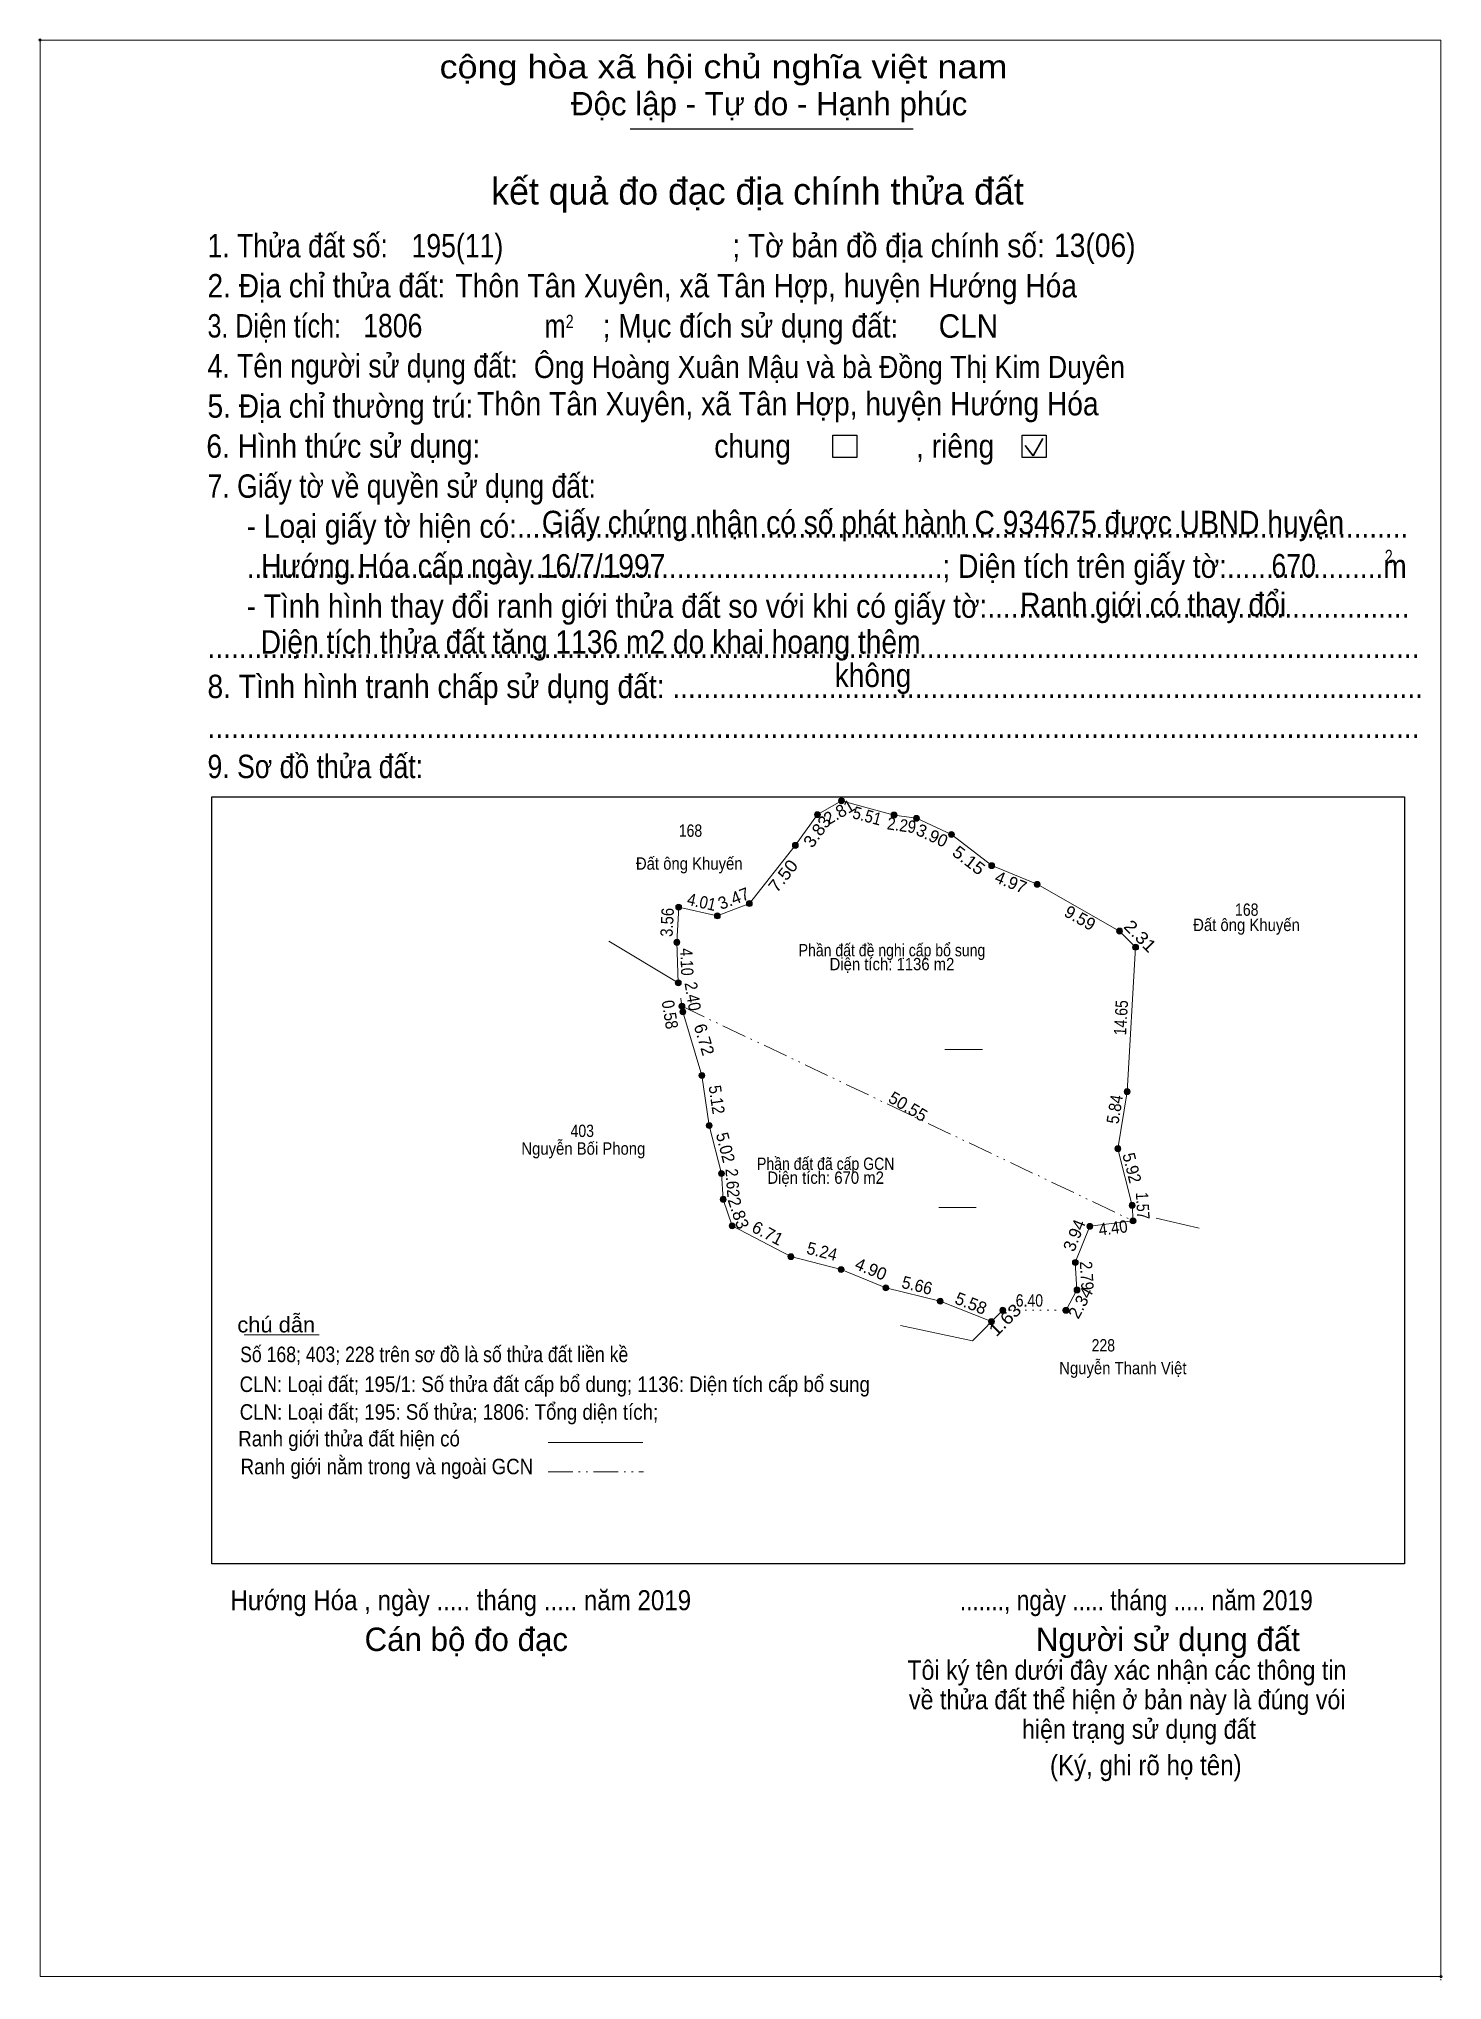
# Model space of a CAD drawing. Header units: metres. Extents: x 552359 to 552912, y 1839972 to 1840607.
# Drawn here: x 552479.1 to 552621, y 1839972.4 to 1840168.9 of the extents above; entities that cross this region are included whole.
import ezdxf
from ezdxf.enums import TextEntityAlignment as Align

# ---------------------------------------------------------------- set-up
doc = ezdxf.new("R2010")
doc.units = ezdxf.units.M
doc.header["$LTSCALE"] = 0.5
doc.header["$PDMODE"] = 32
doc.header["$PDSIZE"] = 0.25
doc.linetypes.add('DASH_DOUBLE_DOT', pattern=[9.2, 5, -1.2, 0.3, -1.2, 0.3, -1.2])
doc.linetypes.add('DOTTED', pattern=[1.5, 0.3, -1.2])
for name, color, linetype, lineweight in [('10', 7, 'Continuous', 13), ('17', 7, 'Continuous', 13), ('2', 7, 'Continuous', 13), ('49', 7, 'Continuous', 13), ('6', 7, 'Continuous', 13), ('63', 7, 'Continuous', 13)]:
    doc.layers.add(name, color=color, linetype=linetype, lineweight=lineweight)
doc.layers.add('15', color=7, linetype='Continuous')
doc.layers.add('16', color=7, linetype='Continuous')

msp = doc.modelspace()

# ---------------------------------------------------------------- texts
at = {"layer": '15', "width": 0.85}
for s, p in [('168', (552544.995, 1840088.1)), ('168', (552601.275, 1840080.1)), ('403', (552534.045, 1840057.71))]:
    msp.add_text(s, height=1.25, dxfattribs=at).set_placement(p, align=Align.CENTER)
at = {"layer": '16', "width": 0.9}
msp.add_text('Ông Hoàng Xuân Mậu và bà Đồng Thị Kim Duyên', height=2.24, dxfattribs=at).set_placement((552529.16, 1840134.54))
at = {"layer": '2'}
for s, height, width, p in [('cộng hòa xã hội chủ nghĩa việt nam', 2.366, 1.15, (552519.61, 1840164.87)), ('1. Thửa đất số:', 2.366, 0.85, (552496.13, 1840146.75)), ('195(11)', 2.37, 0.85, (552516.77, 1840146.75)), ('; Tờ bản đồ địa chính số:', 2.366, 0.9, (552549.22, 1840146.75)), ('13(06)', 2.37, 0.9, (552581.78, 1840146.79)), ('2. Địa chỉ thửa đất:', 2.366, 0.9, (552496.13, 1840142.7)), ('Thôn Tân Xuyên, xã Tân Hợp, huyện Hướng Hóa', 2.37, 0.9, (552521.21, 1840142.7)), ('3. Diện tích:', 2.366, 0.8, (552496.13, 1840138.64)), ('1806', 2.37, 0.85, (552511.88, 1840138.66)), ('2', 1.352, 0.8, (552532.37, 1840139.59)), ('; Mục đích sử dụng đất:', 2.366, 0.9, (552536.1, 1840138.64)), (' CLN', 2.368, 0.95, (552569.27, 1840138.62)), ('m', 2.366, 0.8, (552530.24, 1840138.64)), ('4. Tên người sử dụng đất:', 2.366, 0.85, (552496.13, 1840134.59)), ('5. Địa chỉ thường trú:', 2.366, 0.9, (552496.13, 1840130.52)), ('Thôn Tân Xuyên, xã Tân Hợp, huyện Hướng Hóa', 2.37, 0.9, (552523.4, 1840130.76)), ('6. Hình thức sử dụng:', 2.366, 0.9, (552496.01, 1840126.47)), ('chung                , riêng', 2.366, 0.9, (552547.4, 1840126.47)), ('7. Giấy tờ về quyền sử dụng đất:', 2.366, 0.85, (552496.13, 1840122.42)), ('Giấy chứng nhận có số phát hành C 934675 được UBND huyện', 2.37, 0.9, (552529.96, 1840118.73)), ('     - Loại giấy tờ hiện có:..................................................................................................................', 2.366, 0.9, (552496.13, 1840118.37)), ('     .........................................................................................; Diện tích trên giấy tờ:....................m', 2.366, 0.9, (552496.13, 1840114.31)), ('Hướng Hóa cấp ngày 16/7/1997', 2.37, 0.9, (552501.56, 1840114.34)), ('670', 2.37, 0.85, (552603.78, 1840114.36)), ('2', 1.352, 0.8, (552615.24, 1840115.8)), ('     - Tình hình thay đổi ranh giới thửa đất so với khi có giấy tờ:......................................................', 2.366, 0.9, (552496.13, 1840110.27)), ('Ranh giới có thay đổi', 2.37, 0.9, (552578.33, 1840110.43)), ('Diện tích thửa đất tăng 1136 m2 do khai hoang thêm', 2.37, 0.9, (552501.51, 1840106.64)), ('...........................................................................................................................................................', 2.366, 0.9, (552496.13, 1840106.2)), ('không', 2.366, 0.9, (552559.58, 1840103.26)), ('8. Tình hình tranh chấp sử dụng đất: ................................................................................................', 2.366, 0.9, (552496.13, 1840102.14)), ('...........................................................................................................................................................', 2.366, 0.9, (552496.13, 1840098.09)), ('9. Sơ đồ thửa đất:', 2.366, 0.85, (552496.13, 1840094.04)), ('Hướng Hóa , ngày ..... tháng ..... năm 2019', 2.026, 0.9, (552498.45, 1840009.81)), ('......., ngày ..... tháng ..... năm 2019', 2.026, 0.85, (552572.24, 1840009.81)), ('(Ký, ghi rõ họ tên)', 2.028, 0.9, (552581.36, 1839993.11))]:
    msp.add_text(s, height=height, dxfattribs=dict(at, width=width)).set_placement(p)
for s, p in [('Độc lập - Tự do - Hạnh phúc', (552532.9, 1840161.13)), ('Cán bộ đo đạc', (552512.02, 1840005.68)), ('Người sử dụng đất', (552579.94, 1840005.68))]:
    msp.add_text(s, height=2.366, dxfattribs=at).set_placement(p)
for s, height, p in [('kết quả đo đạc địa chính thửa đất', 2.704, (552551.77, 1840152.1)), ('.', 0.676, (552620.9045, 1839972.36))]:
    msp.add_text(s, height=height, dxfattribs=at).set_placement(p, align=Align.CENTER)
at = {"layer": '2', "width": 0.9}
for s, p in [('Tôi ký tên dưới đây xác nhận các thông tin', (552589.145, 1840002.77)), ('về thửa đất thể hiện ở bản này là đúng vói', (552589.185, 1839999.78)), ('hiện trạng sử dụng đất', (552590.365, 1839996.79))]:
    msp.add_text(s, height=1.954, dxfattribs=at).set_placement(p, align=Align.CENTER)
at = {"layer": '6'}
for s, height, width, p in [('chú dẫn', 1.575, 1.05, (552499.15, 1840037.93)), ('Số 168; 403; 228 trên sơ đồ là số thửa đất liền kề', 1.57, 0.85, (552499.43, 1840034.92)), ('CLN: Loại đất; 195/1: Số thửa đất cấp bổ dung; 1136: Diện tích cấp bổ sung', 1.57, 0.9, (552499.38, 1840031.9)), ('CLN: Loại đất; 195: Số thửa; 1806: Tổng diện tích;', 1.57, 0.9, (552499.39, 1840029.09)), ('Ranh giới thửa đất hiện có ', 1.575, 0.9, (552499.24, 1840026.39)), ('Ranh giới nằm trong và ngoài GCN', 1.57, 0.9, (552499.48, 1840023.57))]:
    msp.add_text(s, height=height, dxfattribs=dict(at, width=width)).set_placement(p)
at = {"layer": '63'}
for s, rotation, width, p in [('3.83', 54.236, 1.05, (552558.3222, 1840088.2648)), ('3.83', 54.236, 1.05, (552558.3222, 1840088.2648)), ('5.51', 344.754, 0.9, (552562.7107, 1840089.6146)), ('5.51', 344.754, 0.9, (552562.7107, 1840089.6146)), ('2.29', 351.729, 0.9, (552566.2701, 1840088.6563)), ('2.29', 351.729, 0.9, (552566.2701, 1840088.6563)), ('5.15', 322.262, 1.1, (552572.7775, 1840085.2265)), ('5.15', 322.262, 1.1, (552572.7775, 1840085.2265)), ('7.50', 51.71, 1.1, (552554.8545, 1840083.7577)), ('7.50', 51.71, 1.1, (552554.8545, 1840083.7577)), ('4.01', 347.177, 0.9, (552545.9963, 1840080.9031)), ('4.01', 347.177, 0.9, (552545.9963, 1840080.9031)), ('3.56', 87.105, 0.9, (552543.2525, 1840079.4134)), ('3.56', 87.105, 0.9, (552543.2525, 1840079.4134)), ('2.31', 314.648, 1.15, (552590.0489, 1840077.6142)), ('2.31', 314.648, 1.15, (552590.0489, 1840077.6142)), ('4.10', 271.956, 0.85, (552544.0086, 1840075.4063)), ('4.10', 271.956, 0.85, (552544.0086, 1840075.4063)), ('2.40', 279.083, 0.9, (552544.6176, 1840071.8537)), ('0.58', 279.083, 0.9, (552542.3036, 1840070.0087)), ('14.65', 86.634, 0.85, (552589.1673, 1840069.7533)), ('14.65', 86.634, 0.85, (552589.1673, 1840069.7533)), ('5.12', 278.304, 0.9, (552547.036, 1840061.4003)), ('5.12', 278.304, 0.9, (552547.036, 1840061.4003)), ('5.84', 80.844, 0.9, (552588.5294, 1840060.4155)), ('5.84', 80.844, 0.9, (552588.5294, 1840060.4155)), ('5.02', 284.313, 0.95, (552547.9354, 1840056.4895)), ('5.02', 284.313, 0.95, (552547.9354, 1840056.4895)), ('2.62', 273.945, 0.9, (552548.6291, 1840053.023)), ('2.62', 273.945, 0.9, (552548.6291, 1840053.023)), ('5.92', 284.083, 0.95, (552589.0583, 1840054.4321)), ('5.92', 284.083, 0.95, (552589.0583, 1840054.4321)), ('1.57', 273.281, 0.85, (552590.1311, 1840050.7158)), ('1.57', 273.281, 0.85, (552590.1311, 1840050.7158)), ('4.40', 7.173, 0.9, (552587.832, 1840047.8953)), ('5.24', 345.646, 0.95, (552558.1551, 1840045.5323)), ('5.24', 345.646, 0.95, (552558.1551, 1840045.5323)), ('2.79', 273.499, 0.9, (552584.4676, 1840043.6381)), ('2.79', 273.499, 0.9, (552584.4676, 1840043.6381)), ('5.66', 346.209, 0.95, (552567.776, 1840042.0903)), ('5.66', 346.209, 0.95, (552567.776, 1840042.0903)), ('1.63', 45, 1.15, (552577.2581, 1840038.7481)), ('1.63', 45, 1.15, (552577.2581, 1840038.7481))]:
    msp.add_text(s, height=1.25, rotation=rotation, dxfattribs=dict(at, width=width)).set_placement(p, align=Align.CENTER)
for s, rotation, p in [('2.81', 30.124, (552560.3413, 1840090.0637)), ('2.81', 30.124, (552560.3413, 1840090.0637)), ('3.90', 335.143, (552569.1773, 1840087.6678)), ('3.90', 335.143, (552569.1773, 1840087.6678)), ('4.97', 337.664, (552577.1725, 1840082.9286)), ('4.97', 337.664, (552577.1725, 1840082.9286)), ('3.47', 21.097, (552549.59, 1840081.2726)), ('3.47', 21.097, (552549.59, 1840081.2726)), ('9.59', 330.44, (552584.1017, 1840079.337)), ('9.59', 330.44, (552584.1017, 1840079.337)), ('6.72', 286.601, (552545.7836, 1840067.3986)), ('6.72', 286.601, (552545.7836, 1840067.3986)), ('50.55', 329.091, (552566.689, 1840060.2611)), ('2.83', 288.563, (552549.2524, 1840049.814)), ('2.83', 288.563, (552549.2524, 1840049.814)), ('6.71', 332.289, (552552.5144, 1840047.4256)), ('6.71', 332.289, (552552.5144, 1840047.4256)), ('3.94', 68.118, (552584.4073, 1840047.5171)), ('3.94', 68.118, (552584.4073, 1840047.5171)), ('4.90', 337.677, (552563.0176, 1840043.7687)), ('4.90', 337.677, (552563.0176, 1840043.7687)), ('5.58', 338.218, (552573.1431, 1840040.2953)), ('5.58', 338.218, (552573.1431, 1840040.2953)), ('2.34', 61.683, (552585.0063, 1840040.6336)), ('2.34', 61.683, (552585.0063, 1840040.6336))]:
    msp.add_text(s, height=1.25, rotation=rotation, dxfattribs=at).set_placement(p, align=Align.CENTER)
for s, width, p in [('Đất ông Khuyến', 0.9, (552544.87, 1840084.77)), ('Đất ông Khuyến', 0.9, (552601.25, 1840078.56)), ('Đất ông Khuyến', 0.9, (552601.25, 1840078.56)), ('Phần đất đề nghị cấp bổ sung', 0.85, (552565.38, 1840076)), ('Diện tích: 1136 m2', 0.9, (552565.38, 1840074.59)), ('Nguyễn Bối Phong', 0.9, (552534.155, 1840055.92)), ('Nguyễn Bối Phong', 0.9, (552534.155, 1840055.92)), ('Phần đất đã cấp GCN', 0.85, (552558.675, 1840054.38)), ('Diện tích: 670 m2', 0.9, (552558.67, 1840052.97)), ('6.40', 0.85, (552579.285, 1840040.54)), ('6.40', 0.85, (552579.285, 1840040.54)), ('228', 0.85, (552586.765, 1840036)), ('228', 0.85, (552586.765, 1840036)), ('Nguyễn Thanh Việt', 0.9, (552588.74, 1840033.7))]:
    msp.add_text(s, height=1.25, dxfattribs=dict(at, width=width)).set_placement(p, align=Align.CENTER)

# ---------------------------------------------------------------- hatches: boundary and pattern name
at = {"layer": '63'}
for points in [[(552560.57, 1840091.75, 1), (552559.97, 1840091.75, 1)], [(552560.57, 1840091.75, 1), (552559.97, 1840091.75, 1)], [(552558.14, 1840090.34, 1), (552557.54, 1840090.34, 1)], [(552558.14, 1840090.34, 1), (552557.54, 1840090.34, 1)], [(552565.89, 1840090.3, 1), (552565.29, 1840090.3, 1)], [(552565.89, 1840090.3, 1), (552565.29, 1840090.3, 1)], [(552568.16, 1840089.97, 1), (552567.56, 1840089.97, 1)], [(552568.16, 1840089.97, 1), (552567.56, 1840089.97, 1)], [(552571.7, 1840088.33, 1), (552571.1, 1840088.33, 1)], [(552571.7, 1840088.33, 1), (552571.1, 1840088.33, 1)], [(552555.9, 1840087.23, 1), (552555.3, 1840087.23, 1)], [(552555.9, 1840087.23, 1), (552555.3, 1840087.23, 1)], [(552575.77, 1840085.18, 1), (552575.17, 1840085.18, 1)], [(552575.77, 1840085.18, 1), (552575.17, 1840085.18, 1)], [(552580.37, 1840083.29, 1), (552579.77, 1840083.29, 1)], [(552580.37, 1840083.29, 1), (552579.77, 1840083.29, 1)], [(552544.1, 1840080.98, 1), (552543.5, 1840080.98, 1)], [(552544.1, 1840080.98, 1), (552543.5, 1840080.98, 1)], [(552548.01, 1840080.09, 1), (552547.41, 1840080.09, 1)], [(552548.01, 1840080.09, 1), (552547.41, 1840080.09, 1)], [(552551.25, 1840081.34, 1), (552550.65, 1840081.34, 1)], [(552551.25, 1840081.34, 1), (552550.65, 1840081.34, 1)], [(552588.71, 1840078.56, 1), (552588.11, 1840078.56, 1)], [(552588.71, 1840078.56, 1), (552588.11, 1840078.56, 1)], [(552543.92, 1840077.42, 1), (552543.32, 1840077.42, 1)], [(552543.92, 1840077.42, 1), (552543.32, 1840077.42, 1)], [(552590.33, 1840076.92, 1), (552589.73, 1840076.92, 1)], [(552590.33, 1840076.92, 1), (552589.73, 1840076.92, 1)], [(552544.06, 1840073.32, 1), (552543.46, 1840073.32, 1)], [(552544.06, 1840073.32, 1), (552543.46, 1840073.32, 1)], [(552544.43, 1840070.95, 1), (552543.83, 1840070.95, 1)], [(552544.53, 1840070.38, 1), (552543.93, 1840070.38, 1)], [(552544.53, 1840070.38, 1), (552543.93, 1840070.38, 1)], [(552546.45, 1840063.94, 1), (552545.85, 1840063.94, 1)], [(552546.45, 1840063.94, 1), (552545.85, 1840063.94, 1)], [(552589.47, 1840062.3, 1), (552588.87, 1840062.3, 1)], [(552589.47, 1840062.3, 1), (552588.87, 1840062.3, 1)], [(552547.19, 1840058.87, 1), (552546.59, 1840058.87, 1)], [(552547.19, 1840058.87, 1), (552546.59, 1840058.87, 1)], [(552588.54, 1840056.53, 1), (552587.94, 1840056.53, 1)], [(552588.54, 1840056.53, 1), (552587.94, 1840056.53, 1)], [(552548.43, 1840054.01, 1), (552547.83, 1840054.01, 1)], [(552548.43, 1840054.01, 1), (552547.83, 1840054.01, 1)], [(552548.61, 1840051.4, 1), (552548.01, 1840051.4, 1)], [(552548.61, 1840051.4, 1), (552548.01, 1840051.4, 1)], [(552589.98, 1840050.79, 1), (552589.38, 1840050.79, 1)], [(552589.98, 1840050.79, 1), (552589.38, 1840050.79, 1)], [(552549.51, 1840048.72, 1), (552548.91, 1840048.72, 1)], [(552549.51, 1840048.72, 1), (552548.91, 1840048.72, 1)], [(552585.7, 1840048.67, 1), (552585.1, 1840048.67, 1)], [(552585.7, 1840048.67, 1), (552585.1, 1840048.67, 1)], [(552590.07, 1840049.22, 1), (552589.47, 1840049.22, 1)], [(552590.07, 1840049.22, 1), (552589.47, 1840049.22, 1)], [(552555.45, 1840045.6, 1), (552554.85, 1840045.6, 1)], [(552555.45, 1840045.6, 1), (552554.85, 1840045.6, 1)], [(552584.23, 1840045.01, 1), (552583.63, 1840045.01, 1)], [(552584.23, 1840045.01, 1), (552583.63, 1840045.01, 1)], [(552560.53, 1840044.3, 1), (552559.93, 1840044.3, 1)], [(552560.53, 1840044.3, 1), (552559.93, 1840044.3, 1)], [(552565.06, 1840042.44, 1), (552564.46, 1840042.44, 1)], [(552565.06, 1840042.44, 1), (552564.46, 1840042.44, 1)], [(552570.56, 1840041.09, 1), (552569.96, 1840041.09, 1)], [(552570.56, 1840041.09, 1), (552569.96, 1840041.09, 1)], [(552584.4, 1840042.23, 1), (552583.8, 1840042.23, 1)], [(552584.4, 1840042.23, 1), (552583.8, 1840042.23, 1)], [(552575.74, 1840039.02, 1), (552575.14, 1840039.02, 1)], [(552575.74, 1840039.02, 1), (552575.14, 1840039.02, 1)], [(552576.89, 1840040.17, 1), (552576.29, 1840040.17, 1)], [(552576.89, 1840040.17, 1), (552576.29, 1840040.17, 1)], [(552583.29, 1840040.17, 1), (552582.69, 1840040.17, 1)], [(552583.29, 1840040.17, 1), (552582.69, 1840040.17, 1)]]:
    msp.add_hatch(color=256, dxfattribs=at).paths.add_polyline_path(points)

# ---------------------------------------------------------------- linework, layer by layer
at = {"layer": '10'}
for p, q in [((552536.75, 1840077.52), (552543.76, 1840073.32)), ((552566.24, 1840038.64), (552573.52, 1840037.08))]:
    msp.add_line(p, q, dxfattribs=at)
for points in [[(552589.77, 1840049.22), (552589.68, 1840050.79), (552588.24, 1840056.53), (552589.17, 1840062.3), (552590.03, 1840076.92), (552588.41, 1840078.56), (552580.07, 1840083.29), (552575.47, 1840085.18), (552571.4, 1840088.33), (552567.86, 1840089.97), (552565.59, 1840090.3), (552560.27, 1840091.75), (552557.84, 1840090.34), (552555.6, 1840087.23), (552550.95, 1840081.34), (552547.71, 1840080.09), (552543.8, 1840080.98), (552543.62, 1840077.42), (552543.76, 1840073.32)], [(552589.77, 1840049.22), (552589.68, 1840050.79), (552588.24, 1840056.53), (552589.17, 1840062.3), (552590.03, 1840076.92), (552588.41, 1840078.56), (552580.07, 1840083.29), (552575.47, 1840085.18), (552571.4, 1840088.33), (552567.86, 1840089.97), (552565.59, 1840090.3), (552560.27, 1840091.75), (552557.84, 1840090.34), (552555.6, 1840087.23), (552550.95, 1840081.34), (552547.71, 1840080.09), (552543.8, 1840080.98), (552543.62, 1840077.42), (552543.76, 1840073.32)], [(552544.01, 1840071.77), (552544.06, 1840071.42), (552544.11, 1840071.14), (552544.13, 1840070.95), (552544.23, 1840070.38)], [(552544.23, 1840070.38), (552546.15, 1840063.94), (552546.89, 1840058.87), (552548.13, 1840054.01), (552548.31, 1840051.4)], [(552544.23, 1840070.38), (552546.15, 1840063.94), (552546.89, 1840058.87), (552548.13, 1840054.01), (552548.31, 1840051.4)], [(552548.31, 1840051.4), (552549.21, 1840048.72), (552555.15, 1840045.6), (552560.23, 1840044.3), (552564.76, 1840042.44), (552570.26, 1840041.09), (552575.44, 1840039.02)], [(552548.31, 1840051.4), (552549.21, 1840048.72), (552555.15, 1840045.6), (552560.23, 1840044.3), (552564.76, 1840042.44), (552570.26, 1840041.09), (552575.44, 1840039.02)], [(552582.99, 1840040.17), (552584.1, 1840042.23), (552583.93, 1840045.01), (552585.4, 1840048.67)], [(552582.99, 1840040.17), (552584.1, 1840042.23), (552583.93, 1840045.01), (552585.4, 1840048.67)]]:
    msp.add_lwpolyline(points, dxfattribs=at)
at = {"layer": '17'}
msp.add_line((552499.84, 1840037.69), (552507.44, 1840037.69), dxfattribs=at)
at = {"layer": '2', "lineweight": 25}
for p, q in [((552538.88, 1840159.75), (552567.54, 1840159.75)), ((552496.57, 1840092.16), (552617.23, 1840092.16)), ((552617.23, 1840092.16), (552617.23, 1840014.49))]:
    msp.add_line(p, q, dxfattribs=at)
at = {"layer": '2', "lineweight": 35}
for p, q in [((552578.86, 1840127.72), (552579.66, 1840126.67)), ((552579.66, 1840126.67), (552580.65, 1840128.42))]:
    msp.add_line(p, q, dxfattribs=at)
at = {"layer": '2', "linetype": 'DASH_DOUBLE_DOT'}
msp.add_line((552544.13, 1840070.95), (552589.77, 1840049.22), dxfattribs=at)
at = {"layer": '2'}
for points in [[(552620.86, 1839972.72), (552479.19, 1839972.72), (552479.19, 1840168.75), (552620.86, 1840168.75)], [(552620.86, 1840168.75), (552620.92, 1840168.75), (552620.92, 1839972.72), (552620.86, 1839972.72)]]:
    msp.add_lwpolyline(points, dxfattribs=at)
at = {"layer": '2', "lineweight": 25}
for points in [[(552559.39, 1840128.76), (552561.83, 1840128.76), (552561.83, 1840126.49), (552559.39, 1840126.49)], [(552578.54, 1840128.76), (552580.98, 1840128.76), (552580.98, 1840126.49), (552578.54, 1840126.49)]]:
    msp.add_lwpolyline(points, close=True, dxfattribs=at)
msp.add_lwpolyline([(552617.23, 1840014.49), (552496.57, 1840014.49), (552496.57, 1840092.16)], dxfattribs=at)
at = {"layer": '2'}
for p in [(552479.19, 1840168.75), (552620.92, 1839972.72)]:
    msp.add_point(p, dxfattribs=at)
at = {"layer": '49'}
for p, q in [((552585.4, 1840048.67), (552589.77, 1840049.22)), ((552585.4, 1840048.67), (552589.77, 1840049.22)), ((552592.11, 1840049.51), (552596.46, 1840048.47)), ((552592.11, 1840049.51), (552596.46, 1840048.47)), ((552592.11, 1840049.51), (552596.46, 1840048.47)), ((552576.59, 1840040.17), (552573.52, 1840037.08)), ((552576.59, 1840040.17), (552573.52, 1840037.08)), ((552576.59, 1840040.17), (552575.44, 1840039.02)), ((552576.59, 1840040.17), (552575.44, 1840039.02))]:
    msp.add_line(p, q, dxfattribs=at)
at = {"layer": '49', "linetype": 'DOTTED'}
msp.add_line((552576.59, 1840040.17), (552582.99, 1840040.17), dxfattribs=at)
msp.add_line((552576.59, 1840040.17), (552582.99, 1840040.17), dxfattribs=at)
at = {"layer": '6'}
msp.add_line((552530.6, 1840026.77), (552540.19, 1840026.77), dxfattribs=at)
at = {"layer": '6', "linetype": 'DASH_DOUBLE_DOT'}
msp.add_line((552530.58, 1840023.82), (552540.24, 1840023.82), dxfattribs=at)
at = {"layer": '63'}
for p, q in [((552570.74, 1840066.56), (552574.53, 1840066.56)), ((552570.74, 1840066.56), (552574.53, 1840066.56)), ((552570.12, 1840050.59), (552573.91, 1840050.59)), ((552570.12, 1840050.59), (552573.91, 1840050.59))]:
    msp.add_line(p, q, dxfattribs=at)
for centre in [(552560.27, 1840091.75), (552560.27, 1840091.75), (552557.84, 1840090.34), (552557.84, 1840090.34), (552565.59, 1840090.3), (552565.59, 1840090.3), (552567.86, 1840089.97), (552567.86, 1840089.97), (552571.4, 1840088.33), (552571.4, 1840088.33), (552555.6, 1840087.23), (552555.6, 1840087.23), (552575.47, 1840085.18), (552575.47, 1840085.18), (552580.07, 1840083.29), (552580.07, 1840083.29), (552543.8, 1840080.98), (552543.8, 1840080.98), (552547.71, 1840080.09), (552547.71, 1840080.09), (552550.95, 1840081.34), (552550.95, 1840081.34), (552588.41, 1840078.56), (552588.41, 1840078.56), (552543.62, 1840077.42), (552543.62, 1840077.42), (552590.03, 1840076.92), (552590.03, 1840076.92), (552543.76, 1840073.32), (552543.76, 1840073.32), (552544.13, 1840070.95), (552544.23, 1840070.38), (552544.23, 1840070.38), (552546.15, 1840063.94), (552546.15, 1840063.94), (552589.17, 1840062.3), (552589.17, 1840062.3), (552546.89, 1840058.87), (552546.89, 1840058.87), (552588.24, 1840056.53), (552588.24, 1840056.53), (552548.13, 1840054.01), (552548.13, 1840054.01), (552548.31, 1840051.4), (552548.31, 1840051.4), (552589.68, 1840050.79), (552589.68, 1840050.79), (552549.21, 1840048.72), (552549.21, 1840048.72), (552585.4, 1840048.67), (552585.4, 1840048.67), (552589.77, 1840049.22), (552589.77, 1840049.22), (552555.15, 1840045.6), (552555.15, 1840045.6), (552583.93, 1840045.01), (552583.93, 1840045.01), (552560.23, 1840044.3), (552560.23, 1840044.3), (552564.76, 1840042.44), (552564.76, 1840042.44), (552570.26, 1840041.09), (552570.26, 1840041.09), (552584.1, 1840042.23), (552584.1, 1840042.23), (552575.44, 1840039.02), (552575.44, 1840039.02), (552576.59, 1840040.17), (552576.59, 1840040.17), (552582.99, 1840040.17), (552582.99, 1840040.17)]:
    msp.add_circle(centre, 0.3, dxfattribs=at)

msp.set_redraw_order([(e.dxf.handle, doc.entitydb.next_handle()) for e in msp.query("TEXT MTEXT ATTDEF DIMENSION ARC_DIMENSION")])  # texts and dimensions are drawn at this point

doc.saveas('drawing.dxf')
